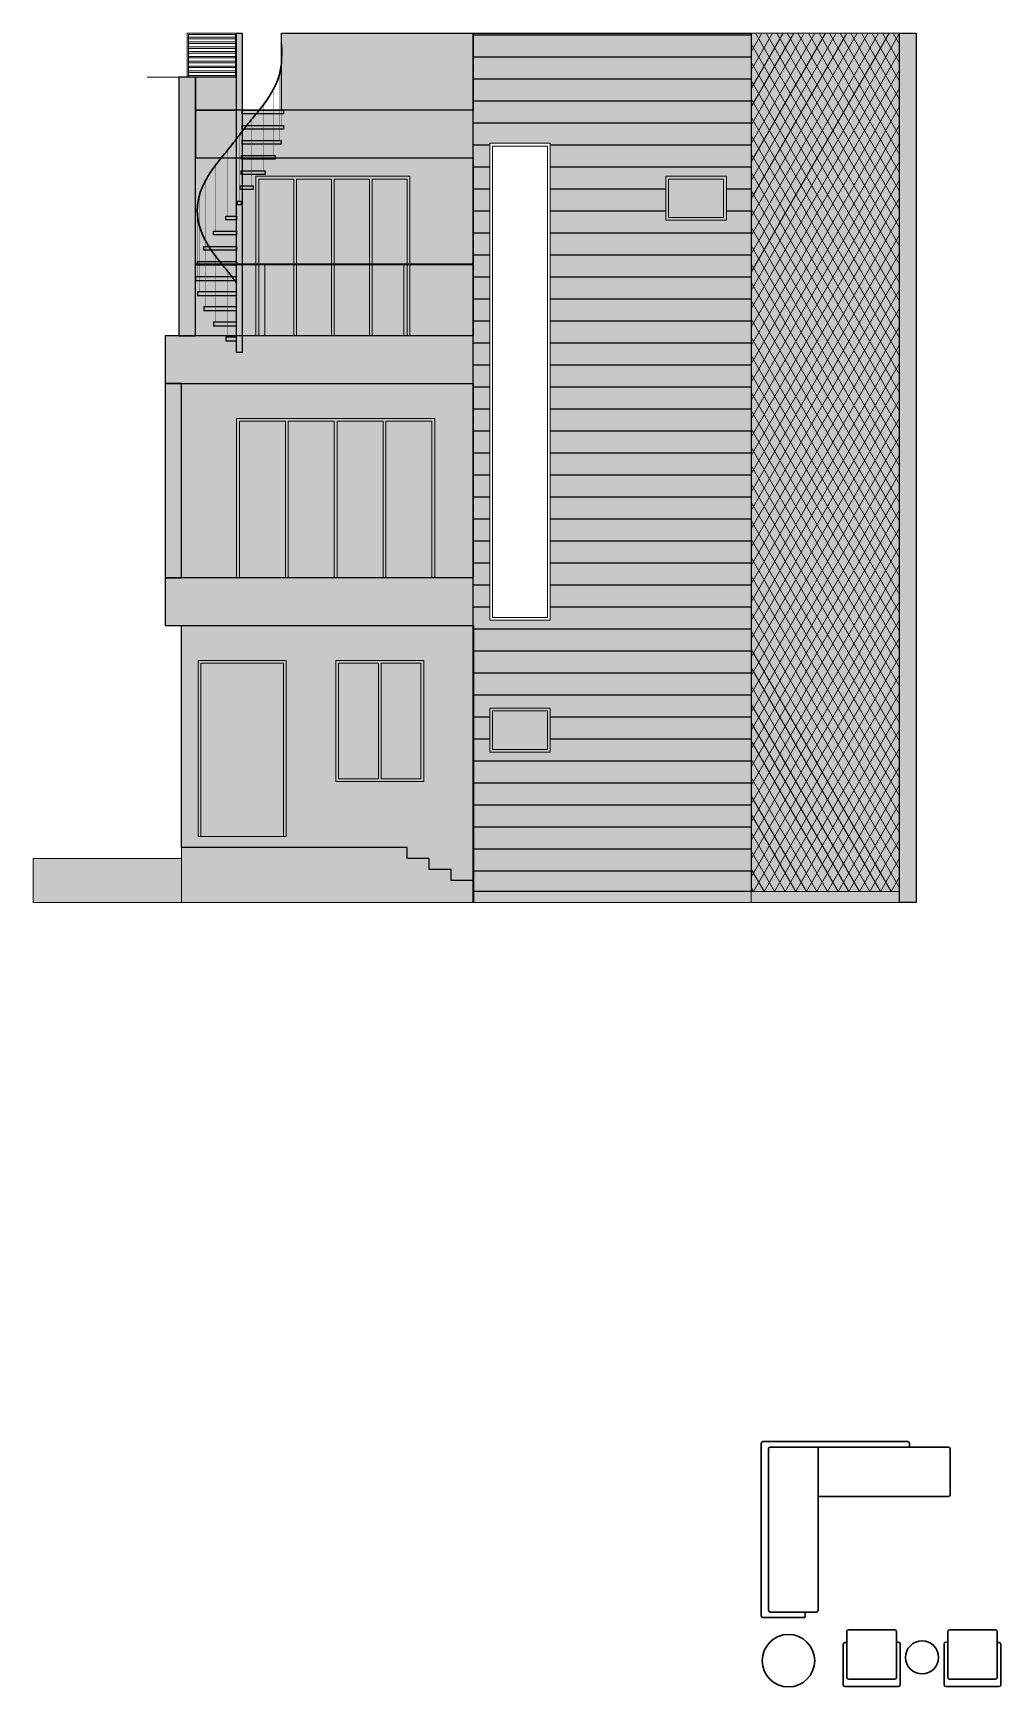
# Model space of a CAD drawing. Header units: millimetres. Extents: x 56222 to 3066687, y -650199 to -121287.
# Drawn here: x 151236 to 151764, y -177493 to -176591 of the extents above; entities that cross this region are included whole.
import ezdxf

# ---------------------------------------------------------------- set-up
doc = ezdxf.new("R2010")
doc.units = ezdxf.units.MM
doc.header["$MEASUREMENT"] = 0
for name, color, linetype, lineweight in [('ELEVATION', 250, 'Continuous', 9), ('ELEVATION ( D~W~RaiL )', 250, 'Continuous', 9), ('ELEVATION ( HATCH )', 251, 'Continuous', 9), ('ELEVATION ( WALL COLOUR ) X_', 7, 'Continuous', 9), ('FURNITURE', 32, 'Continuous', 9), ('SECTION', 7, 'Continuous', 9), ('SECTION ( D~W~RaiL )', 250, 'Continuous', 18), ('SECTION ( GLASS  COLOUR ) X_', 7, 'Continuous', 9)]:
    doc.layers.add(name, color=color, linetype=linetype, lineweight=lineweight)
doc.layers.add('ELEVATION ( GLASS COLOUR ) X_', color=7, linetype='Continuous')
doc.layers.add('ELEVATION )~BOUNDRY ~( WALL COLOUR ) _', color=7, linetype='Continuous')

# ---------------------------------------------------------------- blocks, each defined once
blk = doc.blocks.new('SPRIAL STAIR')
at = {"layer": 'ELEVATION', "lineweight": 30}
h = blk.add_hatch(color=1, dxfattribs=at)
h.set_gradient(color1=(169, 105, 75), color2=(239, 226, 220), one_color=1, tint=0.9, name='CYLINDER')
h.paths.add_polyline_path([(1.5, 0), (-1.5, 0), (-1.5, 174), (1.5, 174)])
at = {"layer": 'ELEVATION', "lineweight": -3}
blk.add_lwpolyline([(1.5, 0), (-1.5, 0), (-1.5, 174), (1.5, 174)], close=True, dxfattribs=at)
at = {"layer": 'ELEVATION', "color": 32, "const_width": 0.18}
for points in [[(23, 132), (23, 168)], [(23, 123.75), (23, 159.75)], [(21.83, 115.5), (21.83, 151.5)], [(18.42, 107.25), (18.42, 143.25)], [(6.42, 90.75), (6.42, 126.75)], [(13.11, 99), (13.11, 135)], [(0, 82.5), (0, 118.5)], [(-6.42, 74.25), (-6.42, 110.25)], [(-13.11, 66), (-13.11, 102)], [(-18.42, 57.75), (-18.42, 93.75)], [(-21.83, 49.5), (-21.83, 85.5)], [(-23, 41.25), (-23, 77.25)], [(-21.83, 33), (-21.83, 69)], [(-18.42, 24.75), (-18.42, 60.75)], [(-13.11, 16.5), (-13.11, 52.5)], [(-6.42, 8.25), (-6.42, 44.25)]]:
    blk.add_lwpolyline(points, dxfattribs=at)
at = {"layer": 'ELEVATION', "color": 32, "lineweight": -3}
for points in [[(1.5, 132), (24, 132), (24, 130), (1.5, 130)], [(1.5, 123.75), (24, 123.75), (24, 121.75), (1.5, 121.75)], [(1.43, 115.5), (22.83, 115.5), (22.83, 113.5), (1.43, 113.5)], [(1.21, 107.25), (19.42, 107.25), (19.42, 105.25), (1.21, 105.25)], [(0.46, 90.75), (7.42, 90.75), (7.42, 88.75), (0.46, 88.75)], [(0.88, 99), (14.11, 99), (14.11, 97), (0.88, 97)], [(-1, 82.5), (1, 82.5), (1, 80.5), (-1, 80.5)], [(-7.42, 74.25), (-1.5, 74.25), (-1.5, 72.25), (-7.42, 72.25)], [(-14.11, 66), (-1.5, 66), (-1.5, 64), (-14.11, 64)], [(-19.42, 57.75), (-1.5, 57.75), (-1.5, 55.75), (-19.42, 55.75)], [(-22.83, 49.5), (-1.5, 49.5), (-1.5, 47.5), (-22.83, 47.5)], [(-24, 39.25), (-1.5, 39.25), (-1.5, 41.25), (-24, 41.25)], [(-22.83, 31), (-1.5, 31), (-1.5, 33), (-22.83, 33)], [(-19.42, 22.75), (-1.5, 22.75), (-1.5, 24.75), (-19.42, 24.75)], [(-14.11, 14.5), (-1.5, 14.5), (-1.5, 16.5), (-14.11, 16.5)], [(-7.42, 6.25), (-1.5, 6.25), (-1.5, 8.25), (-7.42, 8.25)]]:
    blk.add_lwpolyline(points, close=True, dxfattribs=at)
at = {"layer": 'ELEVATION', "color": 32, "lineweight": 30}
blk.add_open_spline([(-1.5, 37.97), (-3.11, 40.08), (-6.9, 44.99), (-13.12, 52.15), (-20.03, 62.59), (-23.89, 74.3), (-22.13, 85.81), (-18.51, 94.14), (-13.13, 102.36), (-6.36, 110.13), (0, 118.5), (6.36, 126.87), (13.13, 134.64), (18.49, 142.86), (22.2, 151.19), (23.19, 159.73), (23.06, 165.25), (23, 168)], degree=3, knots=[2.475585, 2.475585, 2.475585, 2.475585, 10.451449, 21.073335, 30.884245, 48.009061, 56.342265, 65.268822, 75.079732, 85.701618, 96.153067, 106.604516, 117.226402, 127.037312, 135.963869, 144.297073, 152.547073, 152.547073, 152.547073, 152.547073], dxfattribs=at)

msp = doc.modelspace()

# ---------------------------------------------------------------- hatches: boundary and pattern name
at = {"layer": 'ELEVATION'}
h = msp.add_hatch(color=256, dxfattribs=at)
h.set_gradient(color1=(228, 222, 202), color2=(243, 240, 231), one_color=1, tint=0.93, name='CYLINDER')
h.paths.add_polyline_path([(151371.4805, -176591.2004), (151475.9805, -176591.2004), (151475.9805, -176633.2004), (151371.4805, -176633.2004)])
h = msp.add_hatch(color=256, dxfattribs=at)
h.set_gradient(color1=(153, 81, 71), color2=(176, 95, 84), one_color=1, tint=0.51)
h.paths.add_polyline_path([(151324.4805, -176615.2004), (151315.4805, -176615.2004), (151315.4805, -176756.2004), (151324.4805, -176756.2004)])
h = msp.add_hatch(color=256, dxfattribs=at)
h.set_gradient(color1=(228, 222, 202), color2=(243, 240, 231), one_color=1, tint=0.93, name='CYLINDER')
h.paths.add_polyline_path([(151346.9805, -176615.2004), (151324.4805, -176615.2004), (151324.4805, -176633.2004), (151346.9805, -176633.2004)])
at = {"layer": 'ELEVATION', "lineweight": 30}
h = msp.add_hatch(color=256, dxfattribs=at)
h.set_gradient(color1=(255, 207, 158), color2=(255, 232, 209), one_color=1, tint=0.91, name='CYLINDER')
h.paths.add_polyline_path([(151324.4805, -176659.2004), (151475.9805, -176659.2004), (151475.9805, -176756.2004), (151324.4805, -176756.2004)])
h.paths.add_polyline_path([(151357.4805, -176669.2004), (151441.4805, -176669.2004), (151441.4805, -176756.2004), (151357.4805, -176756.2004)], flags=16)
at = {"layer": 'ELEVATION'}
h = msp.add_hatch(color=256, dxfattribs=at)
h.set_gradient(color1=(154, 163, 167), color2=(184, 191, 193), one_color=1, tint=0.74, name='CYLINDER')
h.paths.add_polyline_path([(151307.9805, -176888.2004), (151316.9805, -176888.2004), (151316.9805, -176782.2004), (151307.9805, -176782.2004)])
h = msp.add_hatch(color=256, dxfattribs=at)
h.set_gradient(color1=(255, 184, 112), color2=(255, 207, 158), one_color=1, tint=0.81)
h.paths.add_polyline_path([(151316.9805, -176782.2004), (151475.9805, -176782.2004), (151475.9805, -176888.2004), (151316.9805, -176888.2004)])
h.paths.add_polyline_path([(151346.9805, -176888.2004), (151346.9805, -176801.2004), (151454.9805, -176801.2004), (151454.9805, -176888.2004)], flags=16)
h = msp.add_hatch(color=256, dxfattribs=at)
h.set_gradient(color1=(255, 153, 51), color2=(242, 85, 64), tint=0.74)
h.paths.add_polyline_path([(151316.9805, -177035.2004), (151316.9805, -176914.2004), (151475.9805, -176914.2004), (151475.9805, -177053.2004), (151463.9805, -177053.2004), (151463.9805, -177047.2004), (151451.9805, -177047.2004), (151451.9805, -177041.2004), (151439.9805, -177041.2004), (151439.9805, -177035.2004)])
h.paths.add_polyline_path([(151325.9805, -177029.2004), (151325.9805, -176933.2004), (151373.9805, -176933.2004), (151373.9805, -177029.2004)], flags=16)
h.paths.add_polyline_path([(151448.9805, -176999.2004), (151400.9805, -176999.2004), (151400.9805, -176933.2004), (151448.9805, -176933.2004)], flags=16)
at = {"layer": 'ELEVATION ( D~W~RaiL )'}
h = msp.add_hatch(dxfattribs=at)
h.set_pattern_fill('ANSI32', color=256, scale=7, angle=135, style=0)
h.set_pattern_definition([(180, (151325.1805, -176615.2004), (-4e-16, -2.625), []), (180, (151324.3055, -176614.3254), (-4e-16, -2.625), [])])
h.paths.add_polyline_path([(151320.6805, -176615.2004), (151346.2805, -176615.2004), (151346.2805, -176591.9004), (151320.6805, -176591.9004)])
at = {"layer": 'ELEVATION ( GLASS COLOUR ) X_'}
h = msp.add_hatch(color=256, dxfattribs=at)
h.set_gradient(color1=(196, 215, 217), color2=(243, 247, 247), one_color=1, tint=0.96, name='CYLINDER')
h.paths.add_polyline_path([(151357.4805, -176669.2004), (151441.4805, -176669.2004), (151441.4805, -176756.2004), (151357.4805, -176756.2004)])
h = msp.add_hatch(color=256, dxfattribs=at)
h.set_gradient(color1=(196, 215, 217), color2=(243, 247, 247), one_color=1, tint=0.96, name='CYLINDER')
h.paths.add_polyline_path([(151580.9805, -176669.2004), (151613.9805, -176669.2004), (151613.9805, -176693.2004), (151580.9805, -176693.2004)])
h = msp.add_hatch(color=256, dxfattribs=at)
h.set_gradient(color1=(196, 215, 217), color2=(243, 247, 247), one_color=1, tint=0.96, name='CYLINDER')
h.paths.add_polyline_path([(151346.9805, -176801.2004), (151454.9805, -176801.2004), (151454.9805, -176888.2004), (151346.9805, -176888.2004)])
h = msp.add_hatch(color=256, dxfattribs=at)
h.set_gradient(color1=(196, 215, 217), color2=(243, 247, 247), one_color=1, tint=0.96, name='CYLINDER')
h.paths.add_polyline_path([(151325.9805, -177029.2004), (151325.9805, -176933.2004), (151373.9805, -176933.2004), (151373.9805, -177029.2004)])
h = msp.add_hatch(color=256, dxfattribs=at)
h.set_gradient(color1=(196, 215, 217), color2=(243, 247, 247), one_color=1, tint=0.96, name='CYLINDER')
h.paths.add_polyline_path([(151448.9805, -176999.2004), (151400.9805, -176999.2004), (151400.9805, -176933.2004), (151448.9805, -176933.2004)])
at = {"layer": 'ELEVATION ( HATCH )', "lineweight": -3}
h = msp.add_hatch(dxfattribs=at)
h.set_pattern_fill('_USER', color=256, scale=12, pattern_type=0)
h.set_pattern_definition([(0, (0, 0), (0, 12), [])])
h.paths.add_polyline_path([(151627.4805, -176591.2004), (151475.9805, -176591.2004), (151475.9805, -176633.2004), (151475.9805, -176659.2004), (151475.9805, -176756.2004), (151475.9805, -176782.2004), (151475.9805, -176888.2004), (151475.9805, -176914.2004), (151475.9805, -177053.2004), (151475.9805, -177059.2004), (151627.4805, -177059.2004)])
h.paths.add_polyline_path([(151517.9805, -176911.2004), (151484.9805, -176911.2004), (151484.9805, -176651.2004), (151517.9805, -176651.2004)], flags=16)
h.paths.add_polyline_path([(151516.4805, -176909.7004), (151486.4805, -176909.7004), (151486.4805, -176652.7004), (151516.4805, -176652.7004)], flags=0)
h.paths.add_polyline_path([(151580.9805, -176693.2004), (151580.9805, -176669.2004), (151613.9805, -176669.2004), (151613.9805, -176693.2004)], flags=16)
h.paths.add_polyline_path([(151582.4805, -176691.7004), (151582.4805, -176670.7004), (151612.4805, -176670.7004), (151612.4805, -176691.7004)], flags=0)
h.paths.add_polyline_path([(151517.9805, -176959.2004), (151517.9805, -176983.2004), (151484.9805, -176983.2004), (151484.9805, -176959.2004)], flags=16)
h.paths.add_polyline_path([(151516.4805, -176960.7004), (151516.4805, -176981.7004), (151486.4805, -176981.7004), (151486.4805, -176960.7004)], flags=0)
h.paths.add_polyline_path([(151516.4805, -176909.7004), (151486.4805, -176909.7004), (151486.4805, -176652.7004), (151516.4805, -176652.7004)], flags=0)
at = {"layer": 'ELEVATION ( HATCH )'}
h = msp.add_hatch(dxfattribs=at)
h.set_pattern_fill('_USER', color=34, scale=5, angle=60, style=0, pattern_type=0)
h.set_pattern_definition([(60, (151622.9805, -177059.2004), (-4.330127, 2.5), [])])
h.paths.add_polyline_path([(151627.4805, -177059.2004), (151708.4805, -177059.2004), (151708.4805, -176591.11), (151627.4805, -176591.2004)])
h = msp.add_hatch(dxfattribs=at)
h.set_pattern_fill('_USER', color=34, scale=5, angle=300, style=0, pattern_type=0)
h.set_pattern_definition([(300, (151622.9805, -177059.2004), (4.330127, 2.5), [])])
h.paths.add_polyline_path([(151627.4805, -177059.2004), (151708.4805, -177059.2004), (151708.4805, -176591.11), (151627.4805, -176591.2004)])
h = msp.add_hatch(dxfattribs=at)
h.set_pattern_fill('ANSI36', color=256, scale=18, style=0)
h.set_pattern_definition([(45, (151235.9805, -177065.2004), (1.193243, 4.375223), [5.625, -1.125, 0, -1.125])])
h.paths.add_polyline_path([(151235.9805, -177041.2004), (151235.9805, -177065.2004), (151708.4805, -177065.2004), (151708.4805, -177059.2004), (151475.9805, -177059.2004), (151475.9805, -177053.2004), (151463.9805, -177053.2004), (151463.9805, -177047.2004), (151451.9805, -177047.2004), (151451.9805, -177041.2004), (151439.9805, -177041.2004), (151439.9805, -177035.2004), (151316.9805, -177035.2004), (151316.9805, -177041.2004)])
at = {"layer": 'ELEVATION ( WALL COLOUR ) X_'}
h = msp.add_hatch(color=256, dxfattribs=at)
h.dxf.hatch_style = 1
h.set_gradient(color1=(228, 222, 202), color2=(243, 240, 231), one_color=1, tint=0.93, name='CYLINDER')
h.paths.add_polyline_path([(151627.4805, -176591.2004), (151475.9805, -176591.2004), (151475.9805, -176633.2004), (151475.9805, -176659.2004), (151475.9805, -176756.2004), (151475.9805, -176782.2004), (151475.9805, -176888.2004), (151475.9805, -176914.2004), (151475.9805, -177053.2004), (151475.9805, -177059.2004), (151627.4805, -177059.2004)])
h.paths.add_polyline_path([(151580.9805, -176669.2004), (151613.9805, -176669.2004), (151613.9805, -176693.2004), (151580.9805, -176693.2004)], flags=16)
h.paths.add_polyline_path([(151582.4805, -176670.7004), (151612.4805, -176670.7004), (151612.4805, -176691.7004), (151582.4805, -176691.7004)], flags=0)
h.paths.add_polyline_path([(151517.9805, -176651.2004), (151517.9805, -176911.2004), (151484.9805, -176911.2004), (151484.9805, -176651.2004)], flags=16)
h.paths.add_polyline_path([(151516.4805, -176652.7004), (151516.4805, -176909.7004), (151486.4805, -176909.7004), (151486.4805, -176652.7004)], flags=0)
h.paths.add_polyline_path([(151517.9805, -176959.2004), (151517.9805, -176983.2004), (151484.9805, -176983.2004), (151484.9805, -176959.2004)], flags=16)
h.paths.add_polyline_path([(151516.4805, -176960.7004), (151516.4805, -176981.7004), (151486.4805, -176981.7004), (151486.4805, -176960.7004)], flags=0)
h.paths.add_polyline_path([(151516.4805, -176909.7004), (151486.4805, -176909.7004), (151486.4805, -176652.7004), (151516.4805, -176652.7004)], flags=0)
h = msp.add_hatch(color=256, dxfattribs=at)
h.set_gradient(color1=(236, 232, 218), color2=(248, 247, 242), one_color=1, tint=0.96, name='CYLINDER')
h.paths.add_polyline_path([(151627.4805, -177059.2004), (151708.4805, -177059.2004), (151708.4805, -176591.11), (151627.4805, -176591.2004)])
h = msp.add_hatch(color=256, dxfattribs=at)
h.set_gradient(color1=(228, 222, 202), color2=(243, 240, 231), rotation=90, one_color=1, tint=0.93, name='CYLINDER')
h.paths.add_polyline_path([(151717.4805, -177065.2004), (151708.4805, -177065.2004), (151708.4805, -176591.2004), (151717.4805, -176591.2004)])
h = msp.add_hatch(color=256, dxfattribs=at)
h.set_gradient(color1=(154, 163, 167), color2=(184, 191, 193), rotation=90, one_color=1, tint=0.74, name='CYLINDER')
h.paths.add_polyline_path([(151475.9805, -176633.2004), (151324.4805, -176633.2004), (151324.4805, -176659.2004), (151475.9805, -176659.2004)])
h = msp.add_hatch(color=256, dxfattribs=at)
h.set_gradient(color1=(154, 163, 167), color2=(184, 191, 193), rotation=90, one_color=1, tint=0.74, name='CYLINDER')
h.paths.add_polyline_path([(151475.9805, -176756.2004), (151307.9805, -176756.2004), (151307.9805, -176782.2004), (151475.9805, -176782.2004)])
h = msp.add_hatch(color=256, dxfattribs=at)
h.set_gradient(color1=(154, 163, 167), color2=(184, 191, 193), rotation=90, one_color=1, tint=0.74, name='CYLINDER')
h.paths.add_polyline_path([(151475.9805, -176888.2004), (151307.9805, -176888.2004), (151307.9805, -176914.2004), (151475.9805, -176914.2004)])
h = msp.add_hatch(color=256, dxfattribs=at)
h.set_gradient(color1=(196, 215, 217), color2=(243, 247, 247), rotation=90, one_color=1, tint=0.96, name='CYLINDER')
h.paths.add_polyline_path([(151484.9805, -176959.2004), (151517.9805, -176959.2004), (151517.9805, -176983.2004), (151484.9805, -176983.2004)])
at = {"layer": 'SECTION ( GLASS  COLOUR ) X_'}
h = msp.add_hatch(color=5, dxfattribs=at)
h.set_gradient(color1=(196, 215, 217), color2=(243, 247, 247), rotation=90, one_color=1, tint=0.96, name='CYLINDER')
h.paths.add_polyline_path([(151475.9805, -176717.2004), (151324.4805, -176717.2004), (151324.4805, -176756.2004), (151475.9805, -176756.2004)])

# ---------------------------------------------------------------- linework, layer by layer
at = {"layer": 'ELEVATION'}
for p, q in [((151371.4805, -176591.2004), (151627.4805, -176591.2004)), ((151371.4805, -176633.2004), (151371.4805, -176591.2004)), ((151475.9805, -176921.2004), (151475.9805, -176591.2004)), ((151627.4805, -176591.2004), (151627.4805, -177065.2004)), ((151708.4805, -176591.2004), (151708.4805, -177065.2004)), ((151717.4805, -176591.2004), (151717.4805, -177065.2004)), ((151346.9805, -176615.2004), (151298.2706, -176615.2004)), ((151315.4805, -176756.2004), (151315.4805, -176615.2004)), ((151324.4805, -176615.2004), (151315.4805, -176615.2004)), ((151324.4805, -176756.2004), (151324.4805, -176615.2004)), ((151307.9805, -176914.2004), (151307.9805, -176756.2004)), ((151307.9805, -176782.2004), (151307.9805, -176756.2004)), ((151307.9805, -176756.2004), (151475.9805, -176756.2004)), ((151307.9805, -176782.2004), (151475.9805, -176782.2004)), ((151316.9805, -176888.2004), (151316.9805, -176782.2004)), ((151307.9805, -176914.2004), (151307.9805, -176888.2004)), ((151307.9805, -176888.2004), (151475.9805, -176888.2004)), ((151307.9805, -176914.2004), (151475.9805, -176914.2004)), ((151316.9805, -177065.2004), (151316.9805, -176914.2004))]:
    msp.add_line(p, q, dxfattribs=at)
at = {"layer": 'ELEVATION', "color": 253}
for p, q in [((151362.3555, -176717.2004), (151362.3555, -176756.2004)), ((151400.2305, -176717.2004), (151400.2305, -176756.2004)), ((151438.1055, -176717.2004), (151438.1055, -176756.2004))]:
    msp.add_line(p, q, dxfattribs=at)
at = {"layer": 'ELEVATION'}
for points in [[(151627.4805, -177059.2004), (151708.4805, -177059.2004), (151708.4805, -176591.11), (151627.4805, -176591.2004)], [(151324.4805, -176659.2004), (151475.9805, -176659.2004), (151475.9805, -176633.2004), (151324.4805, -176633.2004)]]:
    msp.add_lwpolyline(points, close=True, dxfattribs=at)
at = {"layer": 'ELEVATION', "const_width": 1}
msp.add_lwpolyline([(151475.9805, -176914.2004), (151475.9805, -177065.2004)], dxfattribs=at)
at = {"layer": 'ELEVATION'}
msp.add_lwpolyline([(151708.4805, -177059.2004), (151475.9805, -177059.2004), (151475.9805, -177053.2004), (151463.9805, -177053.2004), (151463.9805, -177047.2004), (151451.9805, -177047.2004), (151451.9805, -177041.2004), (151439.9805, -177041.2004), (151439.9805, -177035.2004), (151316.9805, -177035.2004), (151316.9805, -177041.2004), (151235.9805, -177041.2004)], dxfattribs=at)
at = {"layer": 'ELEVATION ( D~W~RaiL )'}
for points in [[(151319.9805, -176615.2004), (151346.9805, -176615.2004), (151346.9805, -176591.2004), (151319.9805, -176591.2004)], [(151320.6805, -176615.2004), (151346.2805, -176615.2004), (151346.2805, -176591.9004), (151320.6805, -176591.9004)], [(151517.9805, -176911.2004), (151484.9805, -176911.2004), (151484.9805, -176651.2004), (151517.9805, -176651.2004)], [(151516.4805, -176909.7004), (151486.4805, -176909.7004), (151486.4805, -176652.7004), (151516.4805, -176652.7004)], [(151357.4805, -176669.2004), (151441.4805, -176669.2004), (151441.4805, -176756.2004), (151357.4805, -176756.2004)], [(151358.9805, -176670.7004), (151378.1055, -176670.7004), (151378.1055, -176756.2004), (151358.9805, -176756.2004)], [(151379.6055, -176670.7004), (151398.7305, -176670.7004), (151398.7305, -176756.2004), (151379.6055, -176756.2004)], [(151400.2305, -176670.7004), (151419.3555, -176670.7004), (151419.3555, -176756.2004), (151400.2305, -176756.2004)], [(151420.8555, -176670.7004), (151439.9805, -176670.7004), (151439.9805, -176756.2004), (151420.8555, -176756.2004)], [(151580.9805, -176669.2004), (151613.9805, -176669.2004), (151613.9805, -176693.2004), (151580.9805, -176693.2004)], [(151582.4805, -176670.7004), (151612.4805, -176670.7004), (151612.4805, -176691.7004), (151582.4805, -176691.7004)], [(151346.9805, -176801.2004), (151454.9805, -176801.2004), (151454.9805, -176888.2004), (151346.9805, -176888.2004)], [(151348.4805, -176802.7004), (151373.6055, -176802.7004), (151373.6055, -176888.2004), (151348.4805, -176888.2004)], [(151375.1055, -176802.7004), (151400.2305, -176802.7004), (151400.2305, -176888.2004), (151375.1055, -176888.2004)], [(151401.7305, -176802.7004), (151426.8555, -176802.7004), (151426.8555, -176888.2004), (151401.7305, -176888.2004)], [(151428.3555, -176802.7004), (151453.4805, -176802.7004), (151453.4805, -176888.2004), (151428.3555, -176888.2004)], [(151484.9805, -176959.2004), (151517.9805, -176959.2004), (151517.9805, -176983.2004), (151484.9805, -176983.2004)], [(151486.4805, -176960.7004), (151516.4805, -176960.7004), (151516.4805, -176981.7004), (151486.4805, -176981.7004)]]:
    msp.add_lwpolyline(points, close=True, dxfattribs=at)
at = {"layer": 'ELEVATION ( GLASS COLOUR ) X_', "color": 45, "true_color": 0x9c8a6c, "const_width": 1}
msp.add_lwpolyline([(151324.4805, -176717.2004), (151475.9805, -176717.2004)], dxfattribs=at)
at = {"layer": 'ELEVATION ( HATCH )'}
msp.add_lwpolyline([(151235.9805, -177041.2004), (151235.9805, -177065.2004), (151708.4805, -177065.2004), (151708.4805, -177059.2004), (151475.9805, -177059.2004), (151475.9805, -177053.2004), (151463.9805, -177053.2004), (151463.9805, -177047.2004), (151451.9805, -177047.2004), (151451.9805, -177041.2004), (151439.9805, -177041.2004), (151439.9805, -177035.2004), (151316.9805, -177035.2004), (151316.9805, -177041.2004), (151235.9805, -177041.2004)], dxfattribs=at)
at = {"layer": 'ELEVATION )~BOUNDRY ~( WALL COLOUR ) _'}
for points in [[(151371.4805, -176591.2004), (151475.9805, -176591.2004), (151475.9805, -176633.2004), (151371.4805, -176633.2004)], [(151627.4805, -177059.2004), (151475.9805, -177059.2004), (151475.9805, -176591.2004), (151627.4805, -176591.2004)], [(151717.4805, -177065.2004), (151708.4805, -177065.2004), (151708.4805, -176591.2004), (151717.4805, -176591.2004)], [(151324.4805, -176615.2004), (151315.4805, -176615.2004), (151315.4805, -176756.2004), (151324.4805, -176756.2004)], [(151346.9805, -176615.2004), (151324.4805, -176615.2004), (151324.4805, -176633.2004), (151346.9805, -176633.2004)], [(151475.9805, -176633.2004), (151324.4805, -176633.2004), (151324.4805, -176659.2004), (151475.9805, -176659.2004)], [(151324.4805, -176659.2004), (151475.9805, -176659.2004), (151475.9805, -176756.2004), (151324.4805, -176756.2004)], [(151475.9805, -176756.2004), (151307.9805, -176756.2004), (151307.9805, -176782.2004), (151475.9805, -176782.2004)], [(151307.9805, -176888.2004), (151316.9805, -176888.2004), (151316.9805, -176782.2004), (151307.9805, -176782.2004)], [(151316.9805, -176782.2004), (151475.9805, -176782.2004), (151475.9805, -176888.2004), (151316.9805, -176888.2004)], [(151475.9805, -176888.2004), (151307.9805, -176888.2004), (151307.9805, -176914.2004), (151475.9805, -176914.2004)], [(151316.9805, -177035.2004), (151316.9805, -176914.2004), (151475.9805, -176914.2004), (151475.9805, -177053.2004), (151463.9805, -177053.2004), (151463.9805, -177047.2004), (151451.9805, -177047.2004), (151451.9805, -177041.2004), (151439.9805, -177041.2004), (151439.9805, -177035.2004)]]:
    msp.add_lwpolyline(points, close=True, dxfattribs=at)
at = {"layer": 'FURNITURE', "lineweight": 30}
for points in [[(151656.9606, -177452.1291), (151656.9639, -177454.6461, -0.41453764), (151656.4639, -177455.1467), (151633.9606, -177455.1467, -0.41421356), (151632.9606, -177454.1467), (151632.9606, -177360.1483, -0.41421356), (151633.9606, -177359.1483), (151712.8393, -177359.1483, -0.41421356), (151713.8393, -177360.1483), (151713.8393, -177362.1483)], [(151679.687, -177468.7447), (151678.687, -177468.7447, 0.41421356), (151677.687, -177469.7447), (151677.687, -177491.7447, 0.41421356), (151678.687, -177492.7447), (151707.7046, -177492.7338, 0.41421356), (151708.7046, -177491.7338), (151708.7046, -177469.4804, 0.41421356), (151707.7046, -177468.4804), (151706.687, -177468.7447)], [(151761.6889, -177468.7447), (151762.6889, -177468.7447, -0.41421356), (151763.6889, -177469.7447), (151763.6889, -177491.7447, -0.41421356), (151762.6889, -177492.7447), (151733.6714, -177492.7338, -0.41421356), (151732.6714, -177491.7338), (151732.6714, -177469.4804, -0.41421356), (151733.6714, -177468.4804), (151734.6889, -177468.7447)]]:
    msp.add_lwpolyline(points, format="xyb", dxfattribs=at)
for points in [[(151662.9606, -177452.1291), (151640.9606, -177452.1291), (151637.9606, -177452.1291, -0.41421356), (151636.9606, -177451.1291), (151636.9606, -177363.1483, -0.41421356), (151637.9606, -177362.1483), (151663.9606, -177362.1483), (151663.9606, -177451.1291, -0.41421356)], [(151663.9606, -177388.1483), (151663.9606, -177366.1483), (151663.9606, -177362.1483), (151734.9606, -177362.1483, -0.41421356), (151735.9606, -177363.1483), (151735.9606, -177388.1483, -0.41421356), (151734.9606, -177389.1483), (151664.9606, -177389.1483, -0.41421356)], [(151679.687, -177462.7447), (151679.687, -177487.7447, 0.41421356), (151680.687, -177488.7447), (151705.687, -177488.7447, 0.41421356), (151706.687, -177487.7447), (151706.687, -177484.7447), (151706.687, -177462.7447, 0.41421356), (151705.687, -177461.7447), (151680.687, -177461.7447, 0.41421356)], [(151761.6889, -177462.7447), (151761.6889, -177487.7447, -0.41421356), (151760.6889, -177488.7447), (151735.6889, -177488.7447, -0.41421356), (151734.6889, -177487.7447), (151734.6889, -177484.7447), (151734.6889, -177462.7447, -0.41421356), (151735.6889, -177461.7447), (151760.6889, -177461.7447, -0.41421356)]]:
    msp.add_lwpolyline(points, format="xyb", close=True, dxfattribs=at)
for centre, radius in [((151647.8326, -177478.6268), 14.3057), ((151720.688, -177476.8276), 9.027)]:
    msp.add_circle(centre, radius, dxfattribs=at)
at = {"layer": 'SECTION'}
msp.add_line((151475.9805, -176717.2004), (151324.4805, -176717.2004), dxfattribs=at)
at = {"layer": 'SECTION ( D~W~RaiL )'}
for points in [[(151357.4805, -176756.2004), (151357.4805, -176669.2004), (151441.4805, -176669.2004), (151441.4805, -176756.2004), (151357.4805, -176756.2004)], [(151346.9805, -176888.2004), (151346.9805, -176801.2004), (151454.9805, -176801.2004), (151454.9805, -176888.2004), (151346.9805, -176888.2004)], [(151325.9805, -177029.2004), (151325.9805, -176933.2004), (151373.9805, -176933.2004), (151373.9805, -177029.2004), (151325.9805, -177029.2004)], [(151327.4805, -177029.2004), (151327.4805, -176934.7004), (151372.4805, -176934.7004), (151372.4805, -177029.2004)]]:
    msp.add_lwpolyline(points, dxfattribs=at)
for points in [[(151448.9805, -176999.2004), (151400.9805, -176999.2004), (151400.9805, -176933.2004), (151448.9805, -176933.2004)], [(151424.2305, -176934.7004), (151402.4805, -176934.7004), (151402.4805, -176997.7004), (151424.2305, -176997.7004)], [(151425.7305, -176934.7004), (151447.4805, -176934.7004), (151447.4805, -176997.7004), (151425.7305, -176997.7004)]]:
    msp.add_lwpolyline(points, close=True, dxfattribs=at)
at = {"layer": 'SECTION ( GLASS  COLOUR ) X_'}
msp.add_lwpolyline([(151475.9805, -176717.2004), (151324.4805, -176717.2004), (151324.4805, -176756.2004), (151475.9805, -176756.2004)], close=True, dxfattribs=at)

# ---------------------------------------------------------------- block references
at = {"layer": 'ELEVATION', "color": 1, "lineweight": 30}
msp.add_blockref('SPRIAL STAIR', (151348.4805, -176765.2004), dxfattribs=at)

doc.saveas('drawing.dxf')
